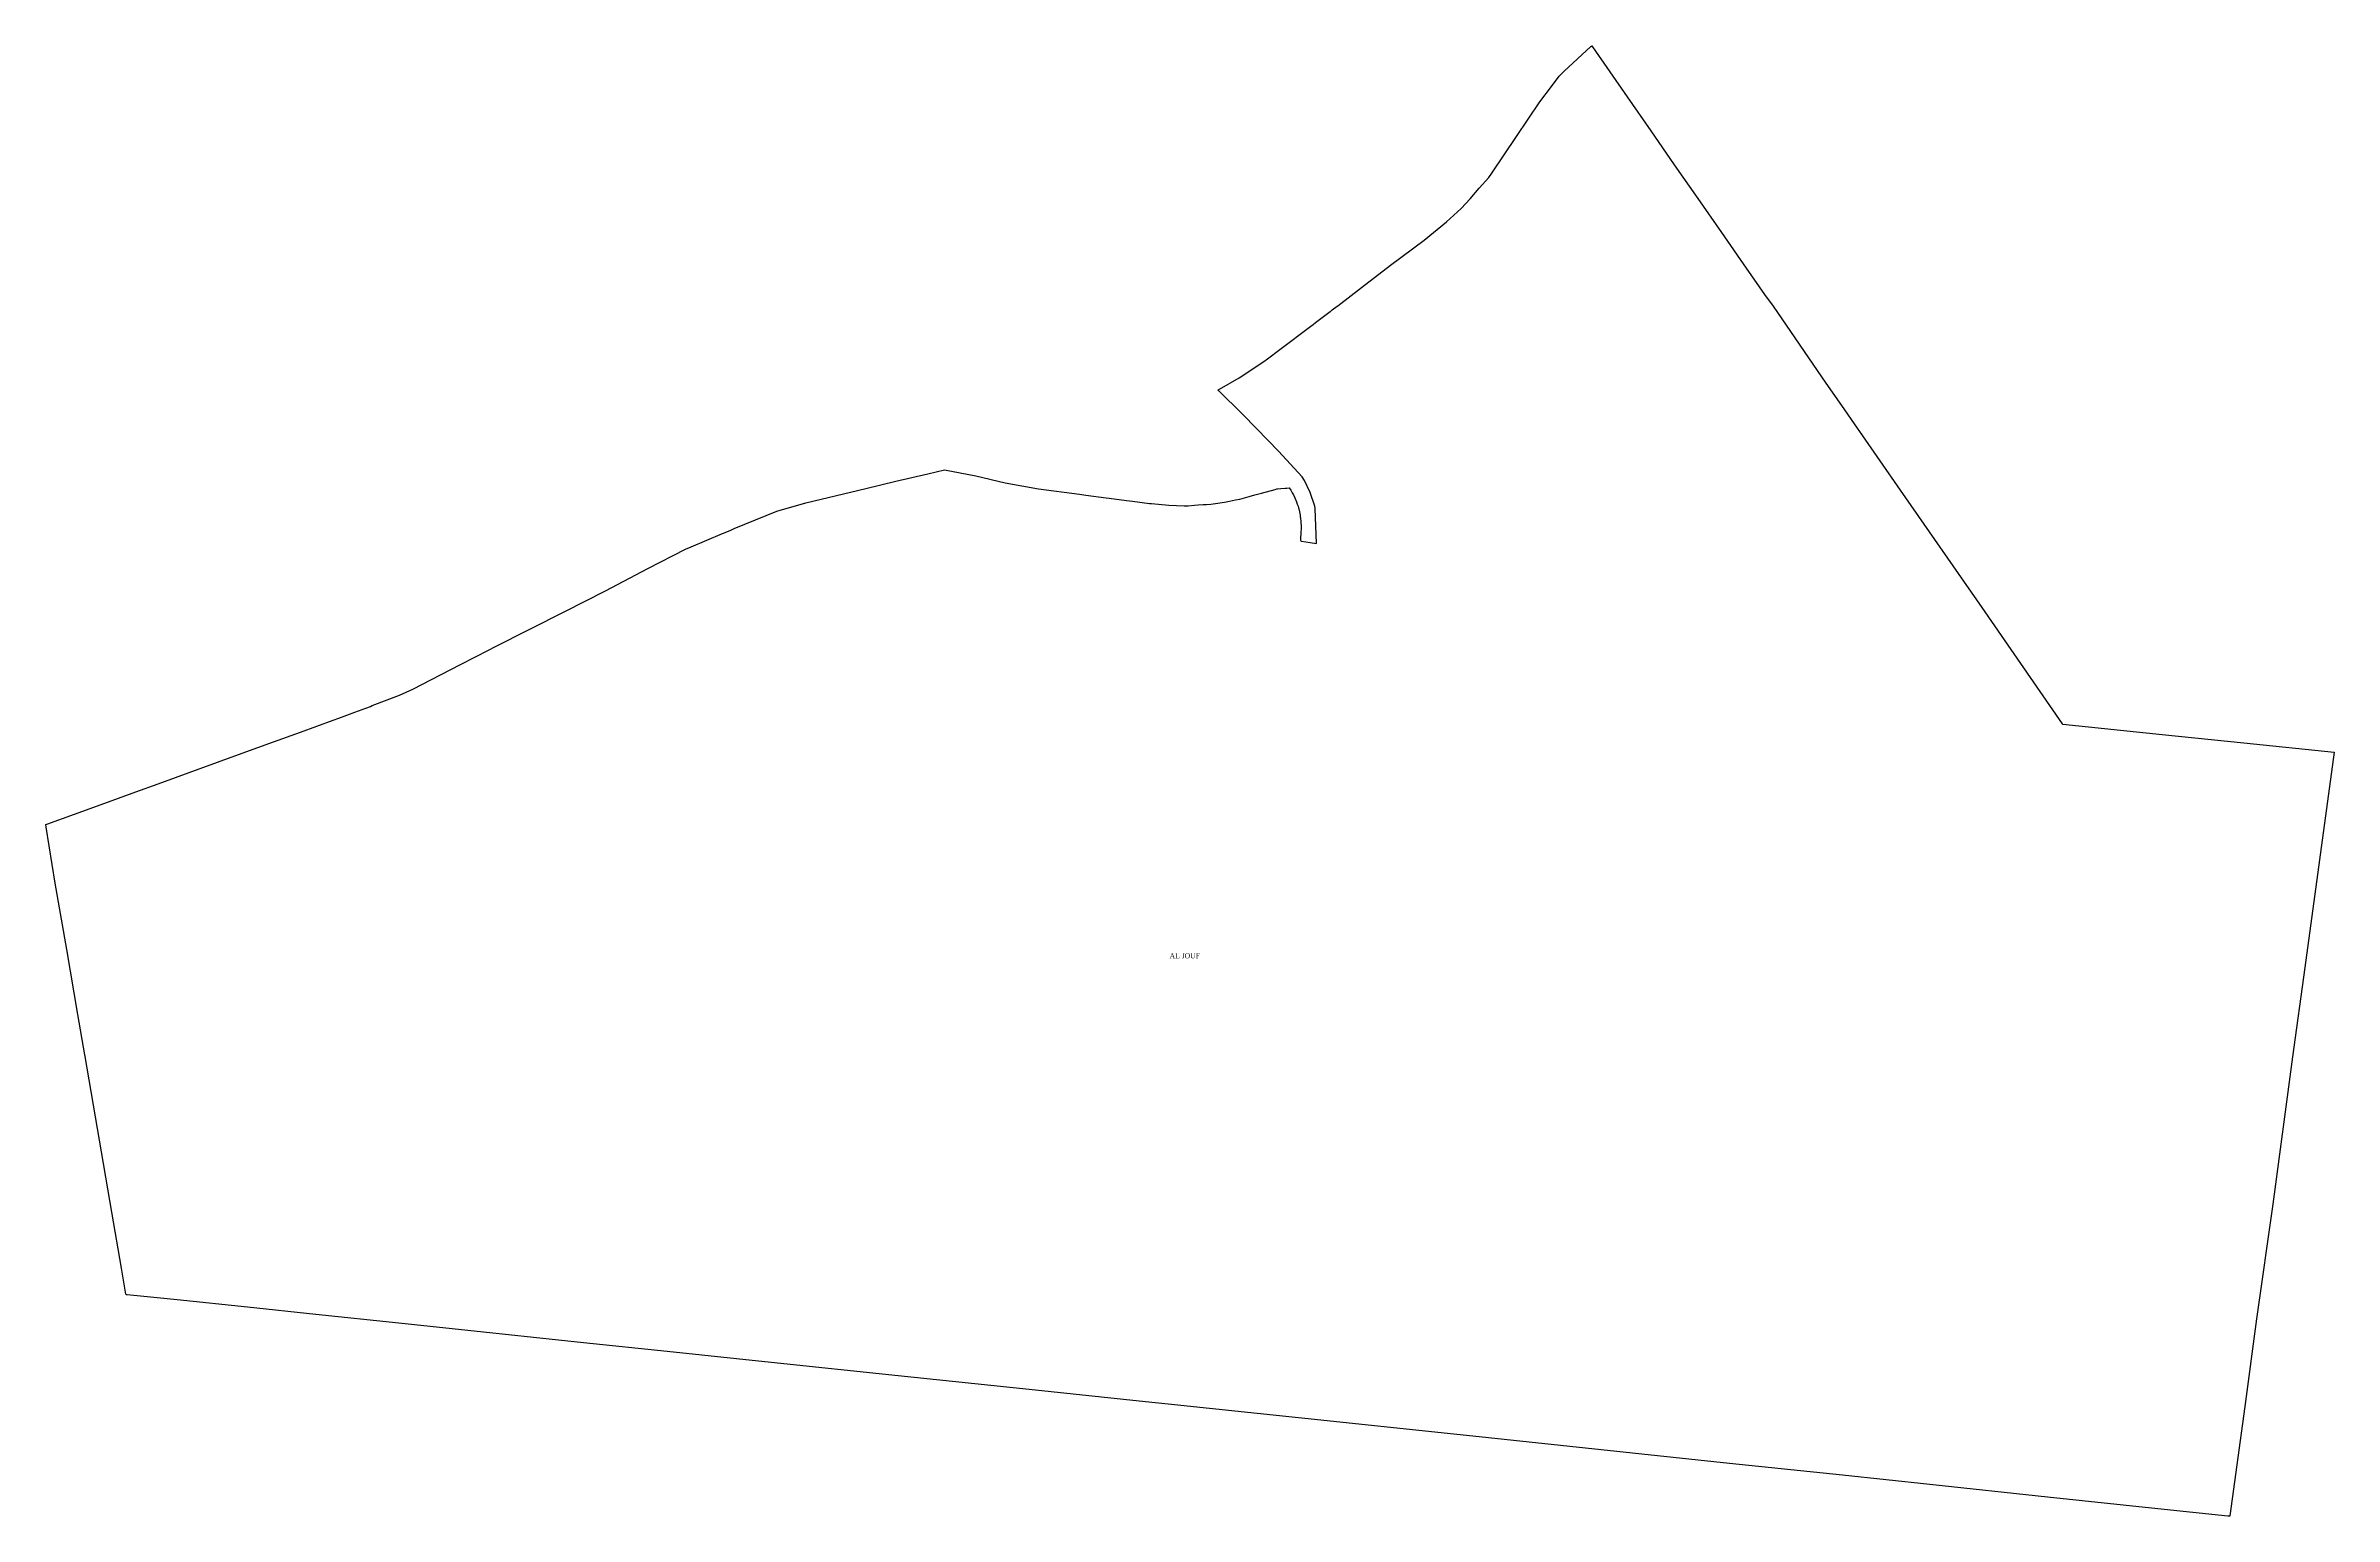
# Model space of a CAD drawing. Header units: inches. Extents: x 0.63 to 3.42, y -0.46 to 2.65.
# Drawn here: x 1.36455 to 1.39152, y 2.24083 to 2.25816 of the extents above; entities that cross this region are included whole.
import ezdxf
from ezdxf.enums import TextEntityAlignment as Align

# ---------------------------------------------------------------- set-up
doc = ezdxf.new("R2010")
doc.units = ezdxf.units.IN
doc.header["$MEASUREMENT"] = 0
doc.layers.add('Polygons', color=163, linetype='Continuous', true_color=0x4576f4)
doc.layers.add('PolygonsAnno', color=252, linetype='Continuous', true_color=0x997681)
doc.styles.add('Times New Roman', font='times.ttf')

msp = doc.modelspace()

# ---------------------------------------------------------------- linework, layer by layer
at = {"layer": 'Polygons'}
msp.add_polyline3d([(1.374943, 2.25312, 0), (1.375142, 2.253167, 0), (1.375509, 2.253097, 0), (1.375857, 2.253012, 0), (1.376247, 2.252943, 0), (1.37673, 2.252879, 0), (1.376808, 2.252869, 0), (1.377044, 2.252838, 0), (1.377082, 2.252833, 0), (1.377287, 2.252806, 0), (1.377355, 2.252797, 0), (1.377556, 2.252771, 0), (1.377582, 2.252768, 0), (1.377783, 2.252749, 0), (1.377966, 2.252743, 0), (1.377992, 2.252742, 0), (1.378013, 2.252743, 0), (1.378087, 2.252748, 0), (1.378131, 2.252752, 0), (1.378188, 2.252756, 0), (1.37823, 2.252759, 0), (1.37828, 2.252763, 0), (1.378308, 2.252765, 0), (1.37844, 2.252787, 0), (1.3785, 2.252797, 0), (1.37857, 2.252812, 0), (1.378623, 2.252822, 0), (1.378733, 2.252852, 0), (1.378798, 2.25287, 0), (1.378875, 2.252891, 0), (1.379036, 2.252935, 0), (1.379058, 2.252941, 0), (1.379064, 2.252942, 0), (1.379103, 2.252945, 0), (1.379156, 2.25295, 0), (1.379176, 2.252952, 0), (1.379204, 2.252955, 0), (1.379221, 2.252928, 0), (1.379239, 2.252897, 0), (1.379253, 2.252871, 0), (1.379269, 2.252838, 0), (1.379289, 2.252789, 0), (1.379299, 2.252763, 0), (1.379307, 2.252738, 0), (1.379314, 2.25272, 0), (1.379317, 2.252706, 0), (1.379325, 2.252671, 0), (1.379332, 2.252634, 0), (1.379334, 2.252614, 0), (1.379336, 2.252599, 0), (1.379337, 2.252586, 0), (1.379339, 2.252569, 0), (1.37934, 2.252555, 0), (1.379342, 2.252535, 0), (1.379343, 2.252513, 0), (1.379344, 2.252497, 0), (1.379344, 2.252483, 0), (1.379343, 2.252466, 0), (1.379342, 2.252436, 0), (1.379341, 2.252416, 0), (1.37934, 2.252399, 0), (1.379338, 2.25238, 0), (1.379338, 2.252368, 0), (1.379337, 2.252354, 0), (1.379335, 2.252336, 0), (1.379341, 2.252328, 0), (1.379346, 2.252327, 0), (1.379349, 2.252327, 0), (1.379449, 2.25231, 0), (1.379523, 2.252299, 0), (1.379511, 2.252711, 0), (1.379504, 2.25274, 0), (1.379449, 2.252898, 0), (1.379384, 2.25304, 0), (1.379357, 2.253083, 0), (1.379078, 2.253385, 0), (1.37882, 2.25365, 0), (1.378648, 2.253825, 0), (1.378375, 2.254099, 0), (1.378366, 2.254108, 0), (1.378381, 2.254117, 0), (1.378613, 2.254251, 0), (1.378906, 2.254443, 0), (1.378948, 2.254475, 0), (1.379093, 2.254583, 0), (1.379459, 2.25486, 0), (1.379486, 2.254881, 0), (1.379514, 2.254902, 0), (1.379687, 2.255034, 0), (1.379693, 2.255038, 0), (1.379707, 2.255049, 0), (1.379711, 2.255052, 0), (1.37977, 2.255096, 0), (1.379775, 2.2551, 0), (1.380056, 2.255316, 0), (1.380399, 2.255577, 0), (1.380792, 2.255875, 0), (1.381058, 2.25609, 0), (1.381229, 2.256248, 0), (1.381338, 2.256362, 0), (1.381443, 2.256485, 0), (1.381555, 2.256612, 0), (1.381593, 2.256662, 0), (1.381884, 2.257096, 0), (1.382156, 2.257502, 0), (1.382296, 2.257686, 0), (1.382387, 2.257807, 0), (1.382444, 2.257866, 0), (1.382757, 2.258156, 0), (1.382769, 2.258164, 0), (1.382778, 2.258153, 0), (1.383188, 2.257561, 0), (1.383464, 2.257163, 0), (1.383741, 2.256763, 0), (1.384019, 2.256363, 0), (1.384297, 2.255962, 0), (1.384588, 2.255543, 0), (1.384804, 2.255231, 0), (1.384907, 2.255095, 0), (1.38553, 2.254187, 0), (1.385712, 2.253924, 0), (1.385896, 2.253658, 0), (1.385925, 2.253617, 0), (1.386404, 2.252927, 0), (1.387367, 2.251542, 0), (1.388315, 2.250173, 0), (1.388318, 2.250168, 0), (1.388323, 2.25017, 0), (1.389492, 2.250047, 0), (1.390454, 2.249948, 0), (1.39152, 2.249839, 0), (1.391172, 2.247301, 0), (1.391028, 2.246247, 0), (1.390796, 2.244512, 0), (1.390604, 2.243162, 0), (1.390468, 2.242125, 0), (1.390291, 2.240837, 0), (1.390292, 2.240834, 0), (1.390267, 2.240834, 0), (1.389443, 2.240922, 0), (1.38814, 2.241059, 0), (1.386753, 2.241209, 0), (1.385726, 2.241316, 0), (1.384394, 2.241456, 0), (1.381369, 2.241776, 0), (1.379313, 2.241992, 0), (1.377776, 2.242154, 0), (1.37751, 2.242182, 0), (1.37614, 2.242326, 0), (1.374595, 2.242489, 0), (1.373097, 2.242646, 0), (1.371873, 2.242774, 0), (1.370884, 2.242878, 0), (1.369705, 2.243002, 0), (1.368708, 2.243108, 0), (1.367729, 2.243212, 0), (1.366927, 2.243297, 0), (1.366096, 2.243383, 0), (1.365507, 2.243443, 0), (1.365494, 2.243444, 0), (1.365493, 2.243452, 0), (1.365442, 2.243756, 0), (1.365328, 2.244418, 0), (1.365011, 2.246252, 0), (1.365008, 2.246272, 0), (1.364926, 2.246747, 0), (1.364794, 2.247512, 0), (1.364659, 2.248294, 0), (1.364553, 2.248953, 0), (1.364547, 2.248986, 0), (1.36456, 2.248992, 0), (1.364888, 2.249109, 0), (1.365244, 2.249239, 0), (1.365564, 2.249354, 0), (1.365914, 2.249481, 0), (1.366238, 2.249599, 0), (1.366571, 2.24972, 0), (1.366862, 2.249826, 0), (1.367232, 2.24996, 0), (1.367549, 2.250076, 0), (1.367933, 2.250216, 0), (1.368001, 2.250241, 0), (1.368191, 2.250312, 0), (1.368318, 2.250359, 0), (1.368373, 2.250379, 0), (1.368393, 2.250387, 0), (1.368717, 2.25051, 0), (1.368874, 2.250583, 0), (1.369093, 2.250694, 0), (1.369435, 2.250873, 0), (1.369773, 2.251045, 0), (1.369834, 2.251075, 0), (1.370665, 2.251495, 0), (1.371145, 2.251741, 0), (1.371645, 2.252002, 0), (1.372089, 2.252233, 0), (1.372155, 2.25226, 0), (1.372525, 2.252416, 0), (1.372537, 2.25242, 0), (1.372601, 2.252448, 0), (1.372614, 2.252453, 0), (1.372663, 2.252473, 0), (1.373165, 2.252681, 0), (1.373507, 2.252777, 0), (1.374213, 2.252945, 0), (1.374566, 2.253031, 0)], close=True, dxfattribs=at)

# ---------------------------------------------------------------- texts
at = {"layer": 'PolygonsAnno', "color": 1, "style": 'Times New Roman'}
msp.add_text('AL JOUF', height=0.0000591, dxfattribs=at).set_placement((1.377793, 2.247392), align=Align.BOTTOM_LEFT)

doc.saveas('drawing.dxf')
